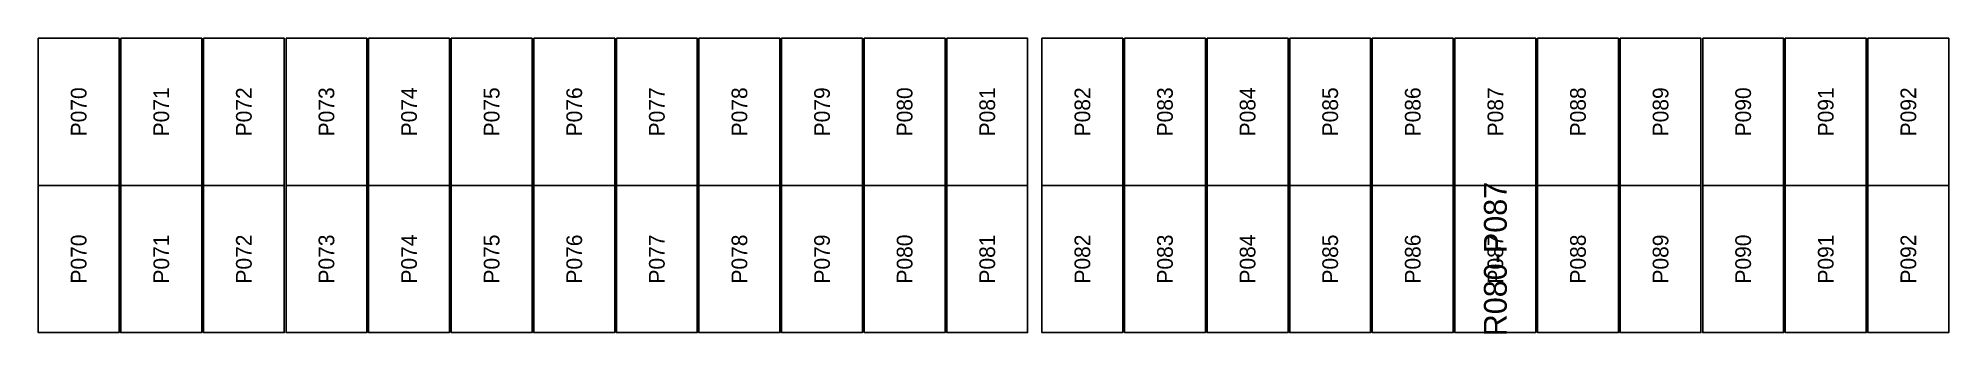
# Model space of a CAD drawing. Extents: x 296295 to 296770, y 651564 to 652121.
# Drawn here: x 296602.84 to 296629.63, y 651799.75 to 651803.9 of the extents above; entities that cross this region are included whole.
import ezdxf
from ezdxf.enums import TextEntityAlignment as Align

# ---------------------------------------------------------------- set-up
doc = ezdxf.new("R2010")
doc.units = 0

msp = doc.modelspace()

# ---------------------------------------------------------------- texts
at = {"layer": 'DEFECT_LABELS'}
msp.add_text('R080-P087', height=0.32, rotation=90, dxfattribs=at).set_placement((296623.273, 651800.802), align=Align.MIDDLE_CENTER)
at = {"layer": 'PANEL_POSITION'}
for s, p in [('P070', (296603.411, 651802.865)), ('P071', (296604.569, 651802.865)), ('P072', (296605.727, 651802.865)), ('P073', (296606.885, 651802.865)), ('P074', (296608.043, 651802.865)), ('P075', (296609.201, 651802.865)), ('P076', (296610.359, 651802.865)), ('P077', (296611.517, 651802.865)), ('P078', (296612.675, 651802.865)), ('P079', (296613.833, 651802.865)), ('P080', (296614.991, 651802.865)), ('P081', (296616.149, 651802.865)), ('P082', (296617.483, 651802.865)), ('P083', (296618.641, 651802.865)), ('P084', (296619.799, 651802.865)), ('P085', (296620.957, 651802.865)), ('P086', (296622.115, 651802.865)), ('P087', (296623.273, 651802.865)), ('P088', (296624.431, 651802.865)), ('P089', (296625.589, 651802.865)), ('P090', (296626.747, 651802.865)), ('P091', (296627.905, 651802.865)), ('P092', (296629.063, 651802.865)), ('P070', (296603.411, 651800.802)), ('P071', (296604.569, 651800.802)), ('P072', (296605.727, 651800.802)), ('P073', (296606.885, 651800.802)), ('P074', (296608.043, 651800.802)), ('P075', (296609.201, 651800.802)), ('P076', (296610.359, 651800.802)), ('P077', (296611.517, 651800.802)), ('P078', (296612.675, 651800.802)), ('P079', (296613.833, 651800.802)), ('P080', (296614.991, 651800.802)), ('P081', (296616.149, 651800.802)), ('P082', (296617.483, 651800.802)), ('P083', (296618.641, 651800.802)), ('P084', (296619.799, 651800.802)), ('P085', (296620.957, 651800.802)), ('P086', (296622.115, 651800.802)), ('P087', (296623.273, 651800.802)), ('P088', (296624.431, 651800.802)), ('P089', (296625.589, 651800.802)), ('P090', (296626.747, 651800.802)), ('P091', (296627.905, 651800.802)), ('P092', (296629.063, 651800.802))]:
    msp.add_text(s, height=0.22, rotation=90, dxfattribs=at).set_placement(p, align=Align.MIDDLE_CENTER)

# ---------------------------------------------------------------- linework, layer by layer
at = {"layer": 'DEFECTIVE_PANELS'}
msp.add_lwpolyline([(296622.706, 651801.834), (296623.84, 651801.834), (296623.84, 651799.771), (296622.706, 651799.771)], close=True, dxfattribs=at)
at = {"layer": 'PANELS_MASTER'}
for points in [[(296602.844, 651803.897), (296603.978, 651803.897), (296603.978, 651801.834), (296602.844, 651801.834)], [(296604.002, 651803.897), (296605.136, 651803.897), (296605.136, 651801.834), (296604.002, 651801.834)], [(296605.16, 651803.897), (296606.294, 651803.897), (296606.294, 651801.834), (296605.16, 651801.834)], [(296606.318, 651803.897), (296607.452, 651803.897), (296607.452, 651801.834), (296606.318, 651801.834)], [(296607.476, 651803.897), (296608.61, 651803.897), (296608.61, 651801.834), (296607.476, 651801.834)], [(296608.634, 651803.897), (296609.768, 651803.897), (296609.768, 651801.834), (296608.634, 651801.834)], [(296609.792, 651803.897), (296610.926, 651803.897), (296610.926, 651801.834), (296609.792, 651801.834)], [(296610.95, 651803.897), (296612.084, 651803.897), (296612.084, 651801.834), (296610.95, 651801.834)], [(296612.108, 651803.897), (296613.242, 651803.897), (296613.242, 651801.834), (296612.108, 651801.834)], [(296613.266, 651803.897), (296614.4, 651803.897), (296614.4, 651801.834), (296613.266, 651801.834)], [(296614.424, 651803.897), (296615.558, 651803.897), (296615.558, 651801.834), (296614.424, 651801.834)], [(296615.582, 651803.897), (296616.716, 651803.897), (296616.716, 651801.834), (296615.582, 651801.834)], [(296616.916, 651803.897), (296618.05, 651803.897), (296618.05, 651801.834), (296616.916, 651801.834)], [(296618.074, 651803.897), (296619.208, 651803.897), (296619.208, 651801.834), (296618.074, 651801.834)], [(296619.232, 651803.897), (296620.366, 651803.897), (296620.366, 651801.834), (296619.232, 651801.834)], [(296620.39, 651803.897), (296621.524, 651803.897), (296621.524, 651801.834), (296620.39, 651801.834)], [(296621.548, 651803.897), (296622.682, 651803.897), (296622.682, 651801.834), (296621.548, 651801.834)], [(296622.706, 651803.897), (296623.84, 651803.897), (296623.84, 651801.834), (296622.706, 651801.834)], [(296623.864, 651803.897), (296624.998, 651803.897), (296624.998, 651801.834), (296623.864, 651801.834)], [(296625.022, 651803.897), (296626.156, 651803.897), (296626.156, 651801.834), (296625.022, 651801.834)], [(296626.18, 651803.897), (296627.314, 651803.897), (296627.314, 651801.834), (296626.18, 651801.834)], [(296627.338, 651803.897), (296628.472, 651803.897), (296628.472, 651801.834), (296627.338, 651801.834)], [(296628.496, 651803.897), (296629.63, 651803.897), (296629.63, 651801.834), (296628.496, 651801.834)], [(296602.844, 651801.834), (296603.978, 651801.834), (296603.978, 651799.771), (296602.844, 651799.771)], [(296604.002, 651801.834), (296605.136, 651801.834), (296605.136, 651799.771), (296604.002, 651799.771)], [(296605.16, 651801.834), (296606.294, 651801.834), (296606.294, 651799.771), (296605.16, 651799.771)], [(296606.318, 651801.834), (296607.452, 651801.834), (296607.452, 651799.771), (296606.318, 651799.771)], [(296607.476, 651801.834), (296608.61, 651801.834), (296608.61, 651799.771), (296607.476, 651799.771)], [(296608.634, 651801.834), (296609.768, 651801.834), (296609.768, 651799.771), (296608.634, 651799.771)], [(296609.792, 651801.834), (296610.926, 651801.834), (296610.926, 651799.771), (296609.792, 651799.771)], [(296610.95, 651801.834), (296612.084, 651801.834), (296612.084, 651799.771), (296610.95, 651799.771)], [(296612.108, 651801.834), (296613.242, 651801.834), (296613.242, 651799.771), (296612.108, 651799.771)], [(296613.266, 651801.834), (296614.4, 651801.834), (296614.4, 651799.771), (296613.266, 651799.771)], [(296614.424, 651801.834), (296615.558, 651801.834), (296615.558, 651799.771), (296614.424, 651799.771)], [(296615.582, 651801.834), (296616.716, 651801.834), (296616.716, 651799.771), (296615.582, 651799.771)], [(296616.916, 651801.834), (296618.05, 651801.834), (296618.05, 651799.771), (296616.916, 651799.771)], [(296618.074, 651801.834), (296619.208, 651801.834), (296619.208, 651799.771), (296618.074, 651799.771)], [(296619.232, 651801.834), (296620.366, 651801.834), (296620.366, 651799.771), (296619.232, 651799.771)], [(296620.39, 651801.834), (296621.524, 651801.834), (296621.524, 651799.771), (296620.39, 651799.771)], [(296621.548, 651801.834), (296622.682, 651801.834), (296622.682, 651799.771), (296621.548, 651799.771)], [(296623.864, 651801.834), (296624.998, 651801.834), (296624.998, 651799.771), (296623.864, 651799.771)], [(296625.022, 651801.834), (296626.156, 651801.834), (296626.156, 651799.771), (296625.022, 651799.771)], [(296626.18, 651801.834), (296627.314, 651801.834), (296627.314, 651799.771), (296626.18, 651799.771)], [(296627.338, 651801.834), (296628.472, 651801.834), (296628.472, 651799.771), (296627.338, 651799.771)], [(296628.496, 651801.834), (296629.63, 651801.834), (296629.63, 651799.771), (296628.496, 651799.771)]]:
    msp.add_lwpolyline(points, close=True, dxfattribs=at)

msp.set_redraw_order([(e.dxf.handle, doc.entitydb.next_handle()) for e in msp.query("TEXT MTEXT ATTDEF DIMENSION ARC_DIMENSION")])  # texts and dimensions are drawn at this point

doc.saveas('drawing.dxf')
